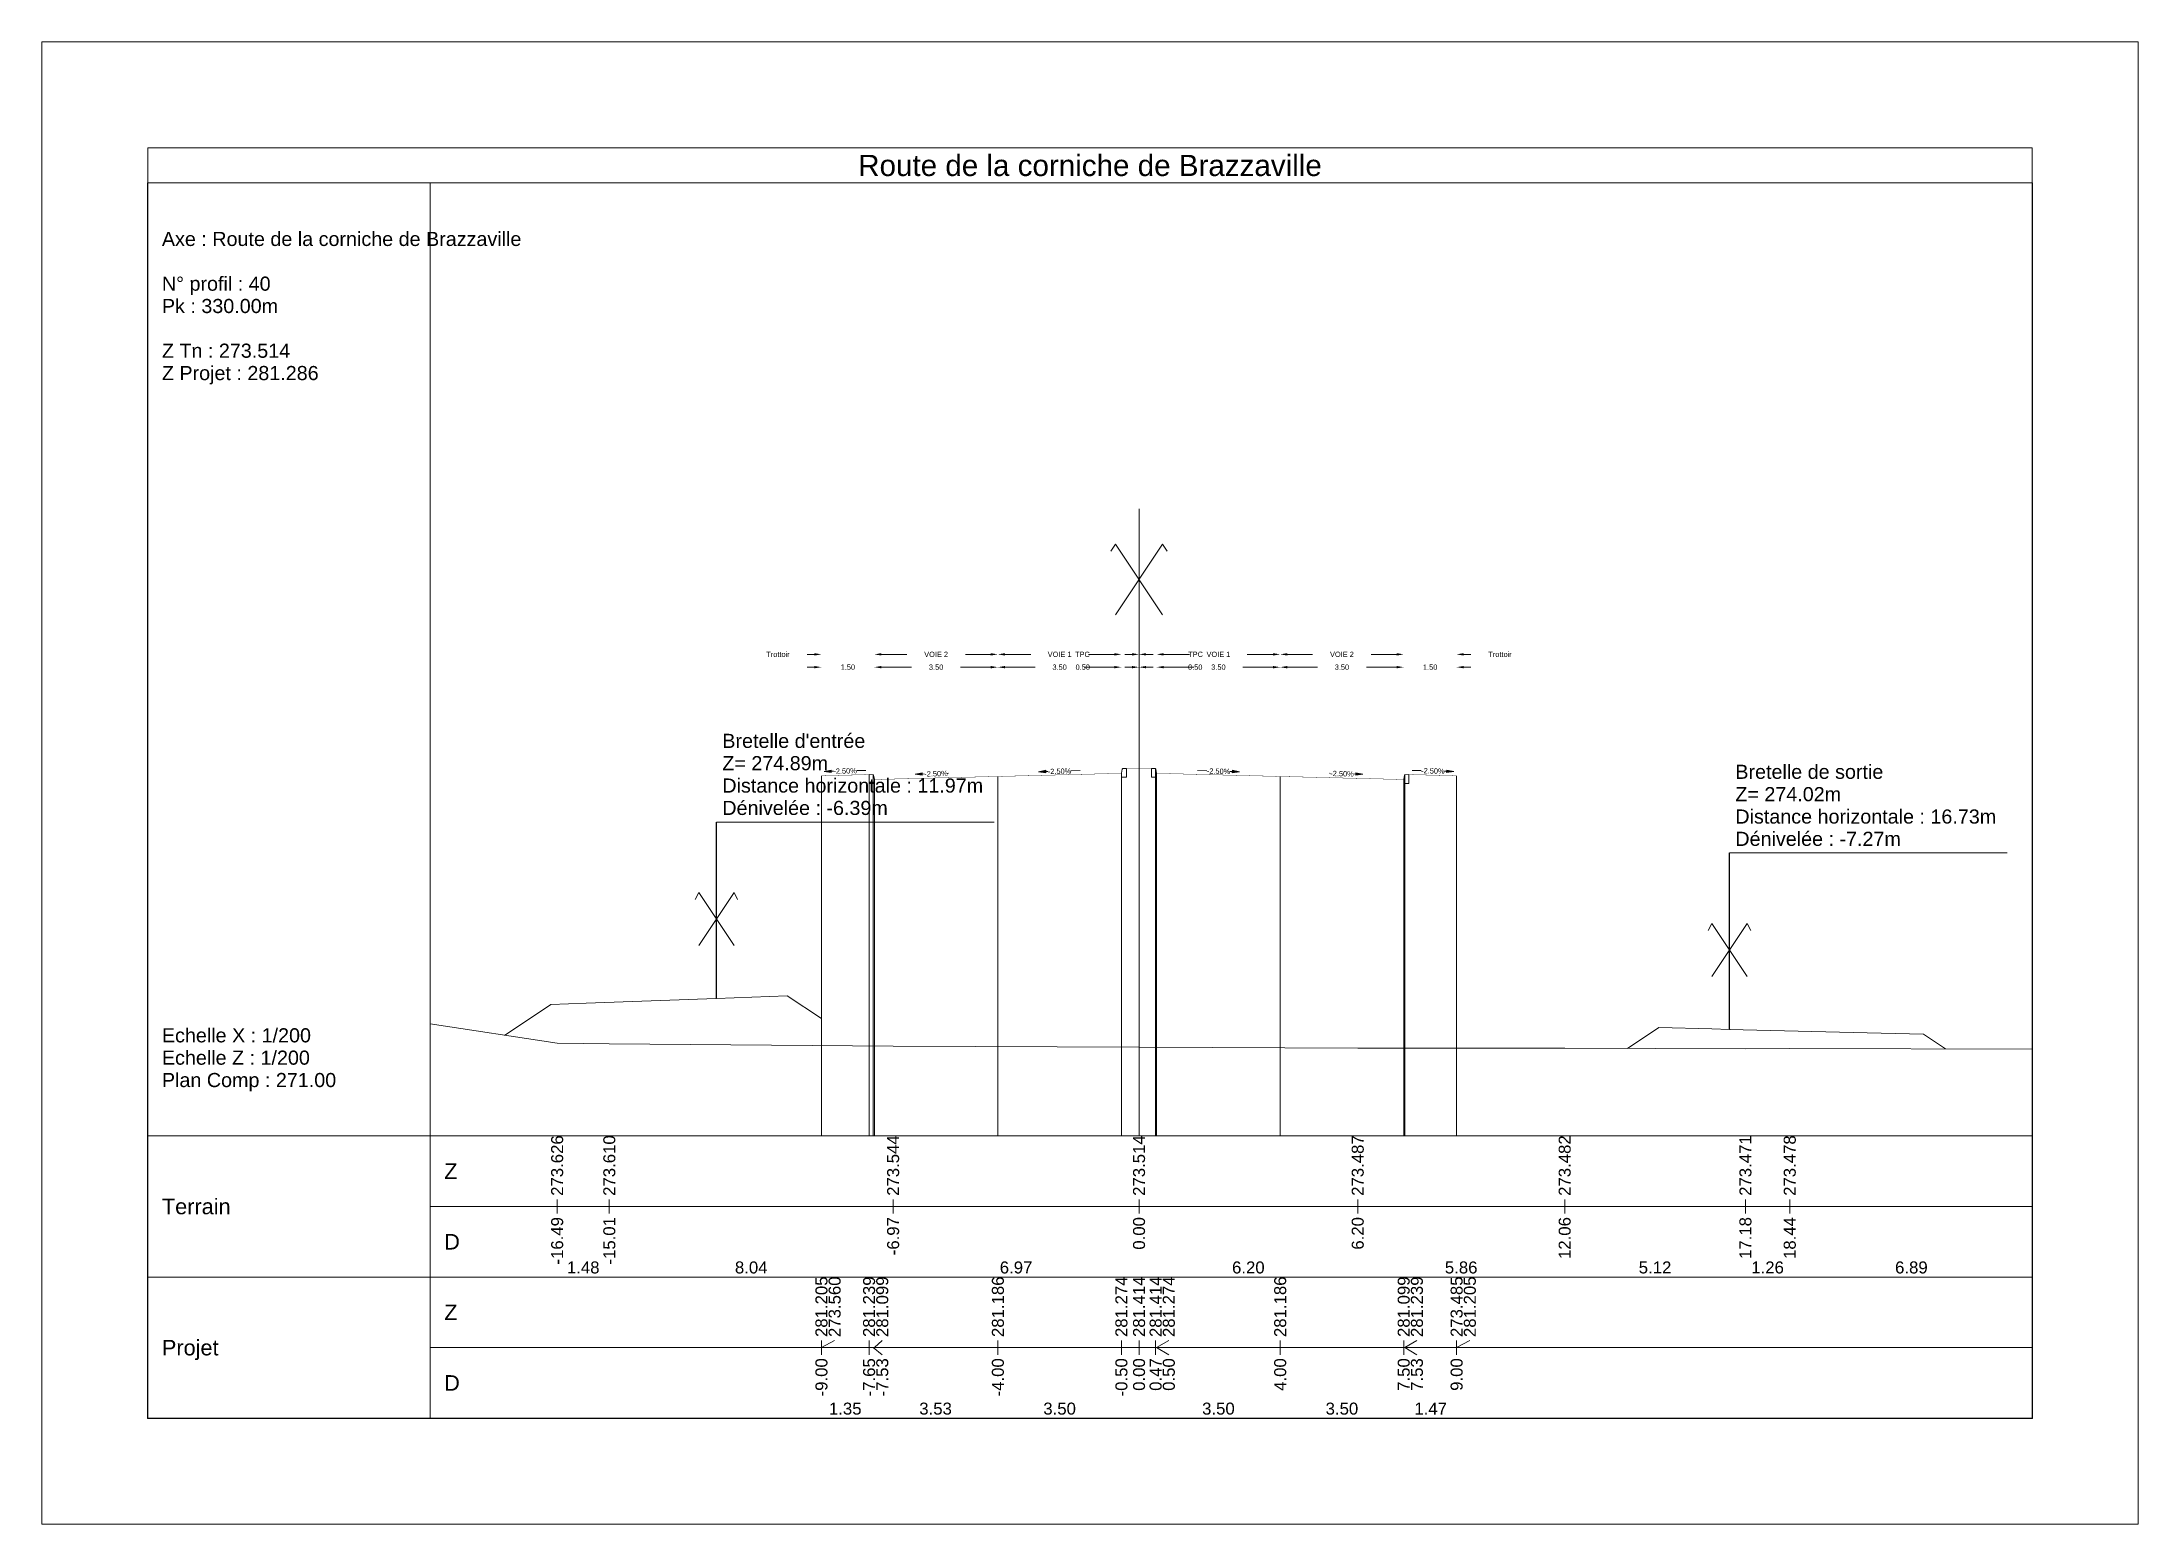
# Model space of a CAD drawing. Extents: x 0 to 74, y -372 to 1003.
# Drawn here: x 0 to 59.4, y 709.2 to 751.2 of the extents above; entities that cross this region are included whole.
import ezdxf
from ezdxf.enums import TextEntityAlignment as Align

# ---------------------------------------------------------------- set-up
doc = ezdxf.new("R2010")
doc.units = 0
doc.header["$LTSCALE"] = 2
doc.header["$PDSIZE"] = -0.004
doc.layers.get('0').update_dxf_attribs({"lineweight": 0})
for name, color, linetype, lineweight in [('Route - Profils type - Content session name', 7, 'Continuous', 0), ('Route - Profils type - PT SC CHAU TROTTOIR', 5, 'Continuous', 0), ('Route - Route de la corniche de Brazzaville - PT - Cadre_P40', 7, 'Continuous', 0), ('Route - Route de la corniche de Brazzaville - PT - Terrain_P40', 5, 'Continuous', 0)]:
    doc.layers.add(name, color=color, linetype=linetype, lineweight=lineweight)
doc.styles.add('CadreTitre', font='arial.ttf', dxfattribs={"height": 0.003})
doc.styles.add('Cotation', font='arial.ttf')
doc.styles.add('CoteHor', font='arial.ttf', dxfattribs={"height": 0.0022})
doc.styles.add('CoteHorA', font='arial.ttf', dxfattribs={"height": 0.0022})
doc.styles.add('CoteTitre', font='arial.ttf', dxfattribs={"height": 0.0017})
doc.styles.add('CoteTitreA', font='arial.ttf', dxfattribs={"height": 0.0017})
doc.styles.add('CoteVert', font='arial.ttf', dxfattribs={"height": 0.0017})
doc.styles.add('CoteVertA', font='arial.ttf', dxfattribs={"height": 0.0017})
doc.styles.add('Multi Axes', font='arial.ttf', dxfattribs={"height": 0.4})
doc.styles.add('ProfilCartouche', font='arial.ttf', dxfattribs={"height": 0.002})
doc.dimstyles.new('BRAZZAVILLE', dxfattribs={"dimtxt": 0.15, "dimasz": 0.2, "dimexe": 0.5, "dimexo": 0.5, "dimgap": 0.5, "dimtad": 0, "dimzin": 0, "dimdsep": 46, "dimtxsty": 'Cotation', "dimsah": 1, "dimcen": 0.1, "dimse1": 1, "dimse2": 1, "dimclrd": 1, "dimclre": 256, "dimclrt": 1, "dimaunit": 2, "dimazin": 0, "dimtfac": 1, "dimtdec": 4, "dimtofl": 0, "dimtmove": 0, "dimatfit": 1, "dimfxl": 1, "dimtolj": 1, "dimtzin": 0, "dimlwd": 0, "dimlwe": 0, "dimarcsym": 0})
doc.dimstyles.get("Standard").update_dxf_attribs({"dimtxt": 0.18, "dimasz": 0.18, "dimexe": 0.18, "dimexo": 0.0625, "dimgap": 0.09, "dimtad": 0, "dimtih": 1, "dimtoh": 1, "dimdec": 4, "dimzin": 0, "dimdsep": 46, "dimtxsty": 'Standard', "dimcen": 0.09, "dimadec": 0, "dimazin": 0, "dimtfac": 1, "dimtdec": 4, "dimtofl": 0, "dimtmove": 0, "dimatfit": 3, "dimfxl": 1, "dimtolj": 1, "dimtzin": 0, "dimarcsym": 0})

msp = doc.modelspace()

# ---------------------------------------------------------------- texts
at = {"color": 7, "style": 'CadreTitre'}
msp.add_text('Route de la corniche de Brazzaville', height=0.6, dxfattribs=at).set_placement((29.7, 747.97), align=Align.TOP_CENTER)
at = {"style": 'ProfilCartouche'}
for s, p in [('Axe : Route de la corniche de Brazzaville', (3.4, 745.587)), ('N° profil : 40', (3.4, 744.32)), ('Pk : 330.00m', (3.4, 743.687)), ('Z Tn : 273.514', (3.4, 742.42)), ('Z Projet : 281.286', (3.4, 741.787)), ('Echelle X : 1/200', (3.4, 723.02)), ('Echelle Z : 1/200', (3.4, 722.387)), ('Plan Comp : 271.00', (3.4, 721.753))]:
    msp.add_text(s, height=0.4, dxfattribs=at).set_placement(p, align=Align.MIDDLE_LEFT)
at = {"layer": 'Route - Route de la corniche de Brazzaville - PT - Cadre_P40', "color": 114, "style": 'CoteVert'}
for s, p in [('273.626', (14.6, 718.47)), ('273.610', (16.078, 718.47)), ('273.544', (24.121, 718.47)), ('273.514', (31.089, 718.47)), ('273.487', (37.286, 718.47)), ('273.482', (43.151, 718.47)), ('273.471', (48.273, 718.47)), ('273.478', (49.529, 718.47))]:
    msp.add_text(s, height=0.34, rotation=90, dxfattribs=at).set_placement(p, align=Align.MIDDLE_LEFT)
at = {"layer": 'Route - Route de la corniche de Brazzaville - PT - Cadre_P40', "color": 114, "style": 'CoteHor'}
for s, p in [('Z', (11.4, 719.17)), ('Terrain', (3.4, 718.17)), ('D', (11.4, 717.17))]:
    msp.add_text(s, height=0.44, dxfattribs=at).set_placement(p, align=Align.MIDDLE_LEFT)
at = {"layer": 'Route - Route de la corniche de Brazzaville - PT - Cadre_P40', "color": 114, "style": 'CoteVert'}
for s, p in [('-16.49', (14.6, 717.87)), ('-15.01', (16.078, 717.87)), ('-6.97', (24.121, 717.87)), ('0.00', (31.089, 717.87)), ('6.20', (37.286, 717.87)), ('12.06', (43.151, 717.87)), ('17.18', (48.273, 717.87)), ('18.44', (49.529, 717.87))]:
    msp.add_text(s, height=0.34, rotation=90, dxfattribs=at).set_placement(p, align=Align.MIDDLE_RIGHT)
at = {"layer": 'Route - Route de la corniche de Brazzaville - PT - Cadre_P40', "color": 114, "style": 'CoteTitre'}
for s, p in [('1.48', (15.339, 716.17)), ('8.04', (20.1, 716.17)), ('6.97', (27.605, 716.17)), ('6.20', (34.187, 716.17)), ('5.86', (40.218, 716.17)), ('5.12', (45.712, 716.17)), ('1.26', (48.901, 716.17)), ('6.89', (52.976, 716.17))]:
    msp.add_text(s, height=0.34, dxfattribs=at).set_placement(p, align=Align.BOTTOM_CENTER)
at = {"layer": 'Route - Route de la corniche de Brazzaville - PT - Cadre_P40', "color": 7, "style": 'CoteVertA'}
for s, p in [('281.205', (22.089, 714.47)), ('273.560', (22.463, 714.47)), ('281.239', (23.439, 714.47)), ('281.099', (23.813, 714.47)), ('281.186', (27.089, 714.47)), ('281.274', (30.589, 714.47)), ('281.414', (31.089, 714.47)), ('281.414', (31.559, 714.47)), ('281.274', (31.933, 714.47)), ('281.186', (35.089, 714.47)), ('281.099', (38.589, 714.47)), ('281.239', (38.963, 714.47)), ('273.485', (40.089, 714.47)), ('281.205', (40.463, 714.47))]:
    msp.add_text(s, height=0.34, rotation=90, dxfattribs=at).set_placement(p, align=Align.MIDDLE_LEFT)
at = {"layer": 'Route - Route de la corniche de Brazzaville - PT - Cadre_P40', "color": 7, "style": 'CoteHorA'}
for s, p in [('Z', (11.4, 715.17)), ('Projet', (3.4, 714.17)), ('D', (11.4, 713.17))]:
    msp.add_text(s, height=0.44, dxfattribs=at).set_placement(p, align=Align.MIDDLE_LEFT)
at = {"layer": 'Route - Route de la corniche de Brazzaville - PT - Cadre_P40', "color": 7, "style": 'CoteVertA'}
for s, p in [('-9.00', (22.089, 713.87)), ('-7.65', (23.439, 713.87)), ('-7.53', (23.813, 713.87)), ('-4.00', (27.089, 713.87)), ('-0.50', (30.589, 713.87)), ('0.00', (31.089, 713.87)), ('0.47', (31.559, 713.87)), ('0.50', (31.933, 713.87)), ('4.00', (35.089, 713.87)), ('7.50', (38.589, 713.87)), ('7.53', (38.963, 713.87)), ('9.00', (40.089, 713.87))]:
    msp.add_text(s, height=0.34, rotation=90, dxfattribs=at).set_placement(p, align=Align.MIDDLE_RIGHT)
at = {"layer": 'Route - Route de la corniche de Brazzaville - PT - Cadre_P40', "color": 7, "style": 'CoteTitreA'}
for s, p in [('1.35', (22.764, 712.17)), ('3.53', (25.324, 712.17)), ('3.50', (28.839, 712.17)), ('3.50', (33.339, 712.17)), ('3.50', (36.839, 712.17)), ('1.47', (39.354, 712.17))]:
    msp.add_text(s, height=0.34, dxfattribs=at).set_placement(p, align=Align.BOTTOM_CENTER)

# ---------------------------------------------------------------- blocks, each defined once
blk = doc.blocks.new('*D147')
at = {"layer": 'Defpoints', "color": 0, "transparency": 16777216}
for p in [(30.589, 733.456), (30.589, 733.452), (31.089, 730.456)]:
    blk.add_point(p, dxfattribs=at)
at = {"layer": 'Route - Profils type - PT SC CHAU TROTTOIR', "color": 1, "lineweight": 0, "transparency": 16777216}
for p, q in [((30.389, 733.452), (30.189, 733.452)), ((31.289, 733.452), (31.489, 733.452))]:
    blk.add_line(p, q, dxfattribs=at)
at = {"layer": 'Route - Profils type - PT SC CHAU TROTTOIR', "color": 1, "transparency": 16777216}
for points in [[(30.389, 733.485), (30.389, 733.419), (30.589, 733.452)], [(31.289, 733.485), (31.289, 733.419), (31.089, 733.452)]]:
    blk.add_solid(points, dxfattribs=at)
at = {"layer": 'Route - Profils type - PT SC CHAU TROTTOIR', "color": 1, "transparency": 16777216, "insert": (29.494, 733.452), "char_height": 0.15, "attachment_point": 5, "style": 'Cotation'}
blk.add_mtext('\\A1;0.50', dxfattribs=at)
blk = doc.blocks.new('*D148')
at = {"layer": 'Defpoints', "color": 0, "transparency": 16777216}
for p in [(27.089, 733.456), (27.089, 733.452), (30.589, 733.456)]:
    blk.add_point(p, dxfattribs=at)
at = {"layer": 'Route - Profils type - PT SC CHAU TROTTOIR', "color": 1, "lineweight": 0, "transparency": 16777216}
for p, q in [((27.289, 733.452), (28.144, 733.452)), ((30.389, 733.452), (29.533, 733.452))]:
    blk.add_line(p, q, dxfattribs=at)
at = {"layer": 'Route - Profils type - PT SC CHAU TROTTOIR', "color": 1, "transparency": 16777216}
for points in [[(27.289, 733.485), (27.289, 733.419), (27.089, 733.452)], [(30.389, 733.485), (30.389, 733.419), (30.589, 733.452)]]:
    blk.add_solid(points, dxfattribs=at)
at = {"layer": 'Route - Profils type - PT SC CHAU TROTTOIR', "color": 1, "transparency": 16777216, "insert": (28.839, 733.452), "char_height": 0.15, "attachment_point": 5, "style": 'Cotation'}
blk.add_mtext('\\A1;3.50', dxfattribs=at)
blk = doc.blocks.new('*D149')
at = {"layer": 'Defpoints', "color": 0, "transparency": 16777216}
for p in [(23.589, 733.456), (23.589, 733.452), (27.089, 733.456)]:
    blk.add_point(p, dxfattribs=at)
at = {"layer": 'Route - Profils type - PT SC CHAU TROTTOIR', "color": 1, "lineweight": 0, "transparency": 16777216}
for p, q in [((23.789, 733.452), (24.644, 733.452)), ((26.889, 733.452), (26.033, 733.452))]:
    blk.add_line(p, q, dxfattribs=at)
at = {"layer": 'Route - Profils type - PT SC CHAU TROTTOIR', "color": 1, "transparency": 16777216}
for points in [[(23.789, 733.485), (23.789, 733.419), (23.589, 733.452)], [(26.889, 733.485), (26.889, 733.419), (27.089, 733.452)]]:
    blk.add_solid(points, dxfattribs=at)
at = {"layer": 'Route - Profils type - PT SC CHAU TROTTOIR', "color": 1, "transparency": 16777216, "insert": (25.339, 733.452), "char_height": 0.15, "attachment_point": 5, "style": 'Cotation'}
blk.add_mtext('\\A1;3.50', dxfattribs=at)
blk = doc.blocks.new('*D150')
at = {"layer": 'Defpoints', "color": 0, "transparency": 16777216}
for p in [(22.089, 733.456), (22.089, 733.452), (23.589, 733.456)]:
    blk.add_point(p, dxfattribs=at)
at = {"layer": 'Route - Profils type - PT SC CHAU TROTTOIR', "color": 1, "lineweight": 0, "transparency": 16777216}
for p, q in [((21.889, 733.452), (21.689, 733.452)), ((23.789, 733.452), (23.989, 733.452))]:
    blk.add_line(p, q, dxfattribs=at)
at = {"layer": 'Route - Profils type - PT SC CHAU TROTTOIR', "color": 1, "transparency": 16777216}
for points in [[(21.889, 733.485), (21.889, 733.419), (22.089, 733.452)], [(23.789, 733.485), (23.789, 733.419), (23.589, 733.452)]]:
    blk.add_solid(points, dxfattribs=at)
at = {"layer": 'Route - Profils type - PT SC CHAU TROTTOIR', "color": 1, "transparency": 16777216, "insert": (22.839, 733.452), "char_height": 0.15, "attachment_point": 5, "style": 'Cotation'}
blk.add_mtext('\\A1;1.50', dxfattribs=at)
blk = doc.blocks.new('*D151')
at = {"layer": 'Defpoints', "color": 0, "transparency": 16777216}
for p in [(30.589, 733.815), (30.589, 733.256), (31.089, 730.456)]:
    blk.add_point(p, dxfattribs=at)
at = {"layer": 'Route - Profils type - PT SC CHAU TROTTOIR', "color": 1, "lineweight": 0, "transparency": 16777216}
for p, q in [((30.389, 733.815), (30.189, 733.815)), ((31.289, 733.815), (31.489, 733.815))]:
    blk.add_line(p, q, dxfattribs=at)
at = {"layer": 'Route - Profils type - PT SC CHAU TROTTOIR', "color": 1, "transparency": 16777216}
for points in [[(30.389, 733.849), (30.389, 733.782), (30.589, 733.815)], [(31.289, 733.849), (31.289, 733.782), (31.089, 733.815)]]:
    blk.add_solid(points, dxfattribs=at)
at = {"layer": 'Route - Profils type - PT SC CHAU TROTTOIR', "color": 1, "transparency": 16777216, "insert": (29.486, 733.815), "char_height": 0.15, "attachment_point": 5, "style": 'Cotation'}
blk.add_mtext('\\A1;TPC', dxfattribs=at)
blk = doc.blocks.new('*D152')
at = {"layer": 'Defpoints', "color": 0, "transparency": 16777216}
for p in [(27.089, 733.815), (27.089, 733.456), (30.589, 733.256)]:
    blk.add_point(p, dxfattribs=at)
at = {"layer": 'Route - Profils type - PT SC CHAU TROTTOIR', "color": 1, "lineweight": 0, "transparency": 16777216}
for p, q in [((27.289, 733.815), (28.02, 733.815)), ((30.389, 733.815), (29.657, 733.815))]:
    blk.add_line(p, q, dxfattribs=at)
at = {"layer": 'Route - Profils type - PT SC CHAU TROTTOIR', "color": 1, "transparency": 16777216}
for points in [[(27.289, 733.849), (27.289, 733.782), (27.089, 733.815)], [(30.389, 733.849), (30.389, 733.782), (30.589, 733.815)]]:
    blk.add_solid(points, dxfattribs=at)
at = {"layer": 'Route - Profils type - PT SC CHAU TROTTOIR', "color": 1, "transparency": 16777216, "insert": (28.839, 733.815), "char_height": 0.15, "attachment_point": 5, "style": 'Cotation'}
blk.add_mtext('\\A1;VOIE 1', dxfattribs=at)
blk = doc.blocks.new('*D153')
at = {"layer": 'Defpoints', "color": 0, "transparency": 16777216}
for p in [(23.589, 733.815), (23.589, 733.456), (27.089, 733.456)]:
    blk.add_point(p, dxfattribs=at)
at = {"layer": 'Route - Profils type - PT SC CHAU TROTTOIR', "color": 1, "lineweight": 0, "transparency": 16777216}
for p, q in [((23.789, 733.815), (24.507, 733.815)), ((26.889, 733.815), (26.17, 733.815))]:
    blk.add_line(p, q, dxfattribs=at)
at = {"layer": 'Route - Profils type - PT SC CHAU TROTTOIR', "color": 1, "transparency": 16777216}
for points in [[(23.789, 733.849), (23.789, 733.782), (23.589, 733.815)], [(26.889, 733.849), (26.889, 733.782), (27.089, 733.815)]]:
    blk.add_solid(points, dxfattribs=at)
at = {"layer": 'Route - Profils type - PT SC CHAU TROTTOIR', "color": 1, "transparency": 16777216, "insert": (25.339, 733.815), "char_height": 0.15, "attachment_point": 5, "style": 'Cotation'}
blk.add_mtext('\\A1;VOIE 2', dxfattribs=at)
blk = doc.blocks.new('*D154')
at = {"layer": 'Defpoints', "color": 0, "transparency": 16777216}
for p in [(22.089, 733.815), (22.089, 733.456), (23.589, 733.456)]:
    blk.add_point(p, dxfattribs=at)
at = {"layer": 'Route - Profils type - PT SC CHAU TROTTOIR', "color": 1, "lineweight": 0, "transparency": 16777216}
for p, q in [((21.889, 733.815), (21.689, 733.815)), ((23.789, 733.815), (23.989, 733.815))]:
    blk.add_line(p, q, dxfattribs=at)
at = {"layer": 'Route - Profils type - PT SC CHAU TROTTOIR', "color": 1, "transparency": 16777216}
for points in [[(21.889, 733.849), (21.889, 733.782), (22.089, 733.815)], [(23.789, 733.849), (23.789, 733.782), (23.589, 733.815)]]:
    blk.add_solid(points, dxfattribs=at)
at = {"layer": 'Route - Profils type - PT SC CHAU TROTTOIR', "color": 1, "transparency": 16777216, "insert": (20.858, 733.815), "char_height": 0.15, "attachment_point": 5, "style": 'Cotation'}
blk.add_mtext('\\A1;Trottoir', dxfattribs=at)
blk = doc.blocks.new('MENSURA_COTEPENTE_49')
at = {"layer": 'Route - Profils type - PT SC CHAU TROTTOIR', "linetype": 'Continuous', "lineweight": 0}
blk.add_hatch(color=1, dxfattribs=at).paths.add_polyline_path([(0.14223, -1.15355), (0.14122, -1.1534), (0.14222, -1.1532)])
at = {"layer": 'Route - Profils type - PT SC CHAU TROTTOIR', "color": 1, "linetype": 'Continuous', "lineweight": 0}
for p, q in [((0.14222, -1.15337), (0.14252, -1.15337)), ((0.14584, -1.15328), (0.14713, -1.15325))]:
    blk.add_line(p, q, dxfattribs=at)
at = {"layer": 'Route - Profils type - PT SC CHAU TROTTOIR', "color": 1, "linetype": 'Continuous', "lineweight": 0, "flags": 128}
blk.add_lwpolyline([(0.14223, -1.15355), (0.14122, -1.1534), (0.14222, -1.1532), (0.14223, -1.15355)], close=True, dxfattribs=at)
at = {"layer": 'Route - Profils type - PT SC CHAU TROTTOIR', "color": 1, "style": 'Cotation'}
blk.add_text('-2.50%', height=0.00075, rotation=-358.5679, dxfattribs=at).set_placement((0.14418, -1.15333), align=Align.MIDDLE_CENTER)
blk = doc.blocks.new('MENSURA_COTEPENTE_50')
at = {"layer": 'Route - Profils type - PT SC CHAU TROTTOIR', "linetype": 'Continuous', "lineweight": 0}
blk.add_hatch(color=1, dxfattribs=at).paths.add_polyline_path([(0.12473, -1.1539), (0.12372, -1.15375), (0.12472, -1.15355)])
at = {"layer": 'Route - Profils type - PT SC CHAU TROTTOIR', "color": 1, "linetype": 'Continuous', "lineweight": 0}
for p, q in [((0.12472, -1.15373), (0.12502, -1.15372)), ((0.12833, -1.15364), (0.12847, -1.15363))]:
    blk.add_line(p, q, dxfattribs=at)
at = {"layer": 'Route - Profils type - PT SC CHAU TROTTOIR', "color": 1, "linetype": 'Continuous', "lineweight": 0, "flags": 128}
blk.add_lwpolyline([(0.12473, -1.1539), (0.12372, -1.15375), (0.12472, -1.15355), (0.12473, -1.1539)], close=True, dxfattribs=at)
at = {"layer": 'Route - Profils type - PT SC CHAU TROTTOIR', "color": 1, "style": 'Cotation'}
blk.add_text('-2.50%', height=0.00075, rotation=-358.5679, dxfattribs=at).set_placement((0.12668, -1.15368), align=Align.MIDDLE_CENTER)
blk = doc.blocks.new('MENSURA_COTEPENTE_51')
at = {"layer": 'Route - Profils type - PT SC CHAU TROTTOIR', "linetype": 'Continuous', "lineweight": 0}
blk.add_hatch(color=1, dxfattribs=at).paths.add_polyline_path([(0.11185, -1.15352), (0.11085, -1.15337), (0.11184, -1.15317)])
at = {"layer": 'Route - Profils type - PT SC CHAU TROTTOIR', "color": 1, "linetype": 'Continuous', "lineweight": 0}
for p, q in [((0.11185, -1.15334), (0.11215, -1.15334)), ((0.11546, -1.15325), (0.11676, -1.15322))]:
    blk.add_line(p, q, dxfattribs=at)
at = {"layer": 'Route - Profils type - PT SC CHAU TROTTOIR', "color": 1, "linetype": 'Continuous', "lineweight": 0, "flags": 128}
blk.add_lwpolyline([(0.11185, -1.15352), (0.11085, -1.15337), (0.11184, -1.15317), (0.11185, -1.15352)], close=True, dxfattribs=at)
at = {"layer": 'Route - Profils type - PT SC CHAU TROTTOIR', "color": 1, "style": 'Cotation'}
blk.add_text('-2.50%', height=0.00075, rotation=-358.5679, dxfattribs=at).set_placement((0.1138, -1.15329), align=Align.MIDDLE_CENTER)
blk = doc.blocks.new('T2__mirroredMSX', base_point=(-6.713, 11.473))
at = {"linetype": 'Continuous', "flags": 128}
blk.add_lwpolyline([(-6.837, 11.703), (-6.863, 11.583), (-6.863, 11.473), (-6.713, 11.473), (-6.713, 11.723), (-6.818, 11.719, 0.339869)], format="xyb", close=True, dxfattribs=at)
blk = doc.blocks.new('T2', base_point=(-6.713, 11.473))
at = {"linetype": 'Continuous', "flags": 128}
blk.add_lwpolyline([(-6.837, 11.703), (-6.863, 11.583), (-6.863, 11.473), (-6.713, 11.473), (-6.713, 11.723), (-6.818, 11.719, 0.339869)], format="xyb", close=True, dxfattribs=at)
blk = doc.blocks.new('*D158')
at = {"layer": 'Defpoints', "color": 0, "transparency": 16777216}
for p in [(31.589, 733.456), (31.589, 733.452), (31.089, 730.456)]:
    blk.add_point(p, dxfattribs=at)
at = {"layer": 'Route - Profils type - PT SC CHAU TROTTOIR', "color": 1, "lineweight": 0, "transparency": 16777216}
for p, q in [((30.889, 733.452), (30.689, 733.452)), ((31.789, 733.452), (31.989, 733.452))]:
    blk.add_line(p, q, dxfattribs=at)
at = {"layer": 'Route - Profils type - PT SC CHAU TROTTOIR', "color": 1, "transparency": 16777216}
for points in [[(30.889, 733.485), (30.889, 733.419), (31.089, 733.452)], [(31.789, 733.485), (31.789, 733.419), (31.589, 733.452)]]:
    blk.add_solid(points, dxfattribs=at)
at = {"layer": 'Route - Profils type - PT SC CHAU TROTTOIR', "color": 1, "transparency": 16777216, "insert": (32.683, 733.452), "char_height": 0.15, "attachment_point": 5, "style": 'Cotation'}
blk.add_mtext('\\A1;0.50', dxfattribs=at)
blk = doc.blocks.new('*D159')
at = {"layer": 'Defpoints', "color": 0, "transparency": 16777216}
for p in [(31.589, 733.456), (35.089, 733.456), (35.089, 733.452)]:
    blk.add_point(p, dxfattribs=at)
at = {"layer": 'Route - Profils type - PT SC CHAU TROTTOIR', "color": 1, "lineweight": 0, "transparency": 16777216}
for p, q in [((31.789, 733.452), (32.644, 733.452)), ((34.889, 733.452), (34.033, 733.452))]:
    blk.add_line(p, q, dxfattribs=at)
at = {"layer": 'Route - Profils type - PT SC CHAU TROTTOIR', "color": 1, "transparency": 16777216}
for points in [[(31.789, 733.485), (31.789, 733.419), (31.589, 733.452)], [(34.889, 733.485), (34.889, 733.419), (35.089, 733.452)]]:
    blk.add_solid(points, dxfattribs=at)
at = {"layer": 'Route - Profils type - PT SC CHAU TROTTOIR', "color": 1, "transparency": 16777216, "insert": (33.339, 733.452), "char_height": 0.15, "attachment_point": 5, "style": 'Cotation'}
blk.add_mtext('\\A1;3.50', dxfattribs=at)
blk = doc.blocks.new('*D160')
at = {"layer": 'Defpoints', "color": 0, "transparency": 16777216}
for p in [(35.089, 733.456), (38.589, 733.456), (38.589, 733.452)]:
    blk.add_point(p, dxfattribs=at)
at = {"layer": 'Route - Profils type - PT SC CHAU TROTTOIR', "color": 1, "lineweight": 0, "transparency": 16777216}
for p, q in [((35.289, 733.452), (36.144, 733.452)), ((38.389, 733.452), (37.533, 733.452))]:
    blk.add_line(p, q, dxfattribs=at)
at = {"layer": 'Route - Profils type - PT SC CHAU TROTTOIR', "color": 1, "transparency": 16777216}
for points in [[(35.289, 733.485), (35.289, 733.419), (35.089, 733.452)], [(38.389, 733.485), (38.389, 733.419), (38.589, 733.452)]]:
    blk.add_solid(points, dxfattribs=at)
at = {"layer": 'Route - Profils type - PT SC CHAU TROTTOIR', "color": 1, "transparency": 16777216, "insert": (36.839, 733.452), "char_height": 0.15, "attachment_point": 5, "style": 'Cotation'}
blk.add_mtext('\\A1;3.50', dxfattribs=at)
blk = doc.blocks.new('*D161')
at = {"layer": 'Defpoints', "color": 0, "transparency": 16777216}
for p in [(38.589, 733.456), (40.089, 733.456), (40.089, 733.452)]:
    blk.add_point(p, dxfattribs=at)
at = {"layer": 'Route - Profils type - PT SC CHAU TROTTOIR', "color": 1, "lineweight": 0, "transparency": 16777216}
for p, q in [((38.389, 733.452), (38.189, 733.452)), ((40.289, 733.452), (40.489, 733.452))]:
    blk.add_line(p, q, dxfattribs=at)
at = {"layer": 'Route - Profils type - PT SC CHAU TROTTOIR', "color": 1, "transparency": 16777216}
for points in [[(38.389, 733.485), (38.389, 733.419), (38.589, 733.452)], [(40.289, 733.485), (40.289, 733.419), (40.089, 733.452)]]:
    blk.add_solid(points, dxfattribs=at)
at = {"layer": 'Route - Profils type - PT SC CHAU TROTTOIR', "color": 1, "transparency": 16777216, "insert": (39.339, 733.452), "char_height": 0.15, "attachment_point": 5, "style": 'Cotation'}
blk.add_mtext('\\A1;1.50', dxfattribs=at)
blk = doc.blocks.new('*D162')
at = {"layer": 'Defpoints', "color": 0, "transparency": 16777216}
for p in [(31.589, 733.815), (31.589, 733.256), (31.089, 730.456)]:
    blk.add_point(p, dxfattribs=at)
at = {"layer": 'Route - Profils type - PT SC CHAU TROTTOIR', "color": 1, "lineweight": 0, "transparency": 16777216}
for p, q in [((30.889, 733.815), (30.689, 733.815)), ((31.789, 733.815), (31.989, 733.815))]:
    blk.add_line(p, q, dxfattribs=at)
at = {"layer": 'Route - Profils type - PT SC CHAU TROTTOIR', "color": 1, "transparency": 16777216}
for points in [[(30.889, 733.849), (30.889, 733.782), (31.089, 733.815)], [(31.789, 733.849), (31.789, 733.782), (31.589, 733.815)]]:
    blk.add_solid(points, dxfattribs=at)
at = {"layer": 'Route - Profils type - PT SC CHAU TROTTOIR', "color": 1, "transparency": 16777216, "insert": (32.691, 733.815), "char_height": 0.15, "attachment_point": 5, "style": 'Cotation'}
blk.add_mtext('\\A1;TPC', dxfattribs=at)
blk = doc.blocks.new('*D163')
at = {"layer": 'Defpoints', "color": 0, "transparency": 16777216}
for p in [(35.089, 733.815), (31.589, 733.256), (35.089, 733.456)]:
    blk.add_point(p, dxfattribs=at)
at = {"layer": 'Route - Profils type - PT SC CHAU TROTTOIR', "color": 1, "lineweight": 0, "transparency": 16777216}
for p, q in [((31.789, 733.815), (32.52, 733.815)), ((34.889, 733.815), (34.157, 733.815))]:
    blk.add_line(p, q, dxfattribs=at)
at = {"layer": 'Route - Profils type - PT SC CHAU TROTTOIR', "color": 1, "transparency": 16777216}
for points in [[(31.789, 733.849), (31.789, 733.782), (31.589, 733.815)], [(34.889, 733.849), (34.889, 733.782), (35.089, 733.815)]]:
    blk.add_solid(points, dxfattribs=at)
at = {"layer": 'Route - Profils type - PT SC CHAU TROTTOIR', "color": 1, "transparency": 16777216, "insert": (33.339, 733.815), "char_height": 0.15, "attachment_point": 5, "style": 'Cotation'}
blk.add_mtext('\\A1;VOIE 1', dxfattribs=at)
blk = doc.blocks.new('*D164')
at = {"layer": 'Defpoints', "color": 0, "transparency": 16777216}
for p in [(38.589, 733.815), (35.089, 733.456), (38.589, 733.456)]:
    blk.add_point(p, dxfattribs=at)
at = {"layer": 'Route - Profils type - PT SC CHAU TROTTOIR', "color": 1, "lineweight": 0, "transparency": 16777216}
for p, q in [((35.289, 733.815), (36.007, 733.815)), ((38.389, 733.815), (37.67, 733.815))]:
    blk.add_line(p, q, dxfattribs=at)
at = {"layer": 'Route - Profils type - PT SC CHAU TROTTOIR', "color": 1, "transparency": 16777216}
for points in [[(35.289, 733.849), (35.289, 733.782), (35.089, 733.815)], [(38.389, 733.849), (38.389, 733.782), (38.589, 733.815)]]:
    blk.add_solid(points, dxfattribs=at)
at = {"layer": 'Route - Profils type - PT SC CHAU TROTTOIR', "color": 1, "transparency": 16777216, "insert": (36.839, 733.815), "char_height": 0.15, "attachment_point": 5, "style": 'Cotation'}
blk.add_mtext('\\A1;VOIE 2', dxfattribs=at)
blk = doc.blocks.new('*D165')
at = {"layer": 'Defpoints', "color": 0, "transparency": 16777216}
for p in [(40.089, 733.815), (38.589, 733.456), (40.089, 733.456)]:
    blk.add_point(p, dxfattribs=at)
at = {"layer": 'Route - Profils type - PT SC CHAU TROTTOIR', "color": 1, "lineweight": 0, "transparency": 16777216}
for p, q in [((38.389, 733.815), (38.189, 733.815)), ((40.289, 733.815), (40.489, 733.815))]:
    blk.add_line(p, q, dxfattribs=at)
at = {"layer": 'Route - Profils type - PT SC CHAU TROTTOIR', "color": 1, "transparency": 16777216}
for points in [[(38.389, 733.849), (38.389, 733.782), (38.589, 733.815)], [(40.289, 733.849), (40.289, 733.782), (40.089, 733.815)]]:
    blk.add_solid(points, dxfattribs=at)
at = {"layer": 'Route - Profils type - PT SC CHAU TROTTOIR', "color": 1, "transparency": 16777216, "insert": (41.319, 733.815), "char_height": 0.15, "attachment_point": 5, "style": 'Cotation'}
blk.add_mtext('\\A1;Trottoir', dxfattribs=at)
blk = doc.blocks.new('MENSURA_COTEPENTE_52')
at = {"layer": 'Route - Profils type - PT SC CHAU TROTTOIR', "linetype": 'Continuous', "lineweight": 0}
blk.add_hatch(color=1, dxfattribs=at).paths.add_polyline_path([(0.16866, -1.15355), (0.16966, -1.1534), (0.16867, -1.1532)])
at = {"layer": 'Route - Profils type - PT SC CHAU TROTTOIR', "color": 1, "linetype": 'Continuous', "lineweight": 0}
for p, q in [((0.16505, -1.15328), (0.16375, -1.15325)), ((0.16866, -1.15337), (0.16836, -1.15337))]:
    blk.add_line(p, q, dxfattribs=at)
at = {"layer": 'Route - Profils type - PT SC CHAU TROTTOIR', "color": 1, "linetype": 'Continuous', "lineweight": 0, "flags": 128}
blk.add_lwpolyline([(0.16866, -1.15355), (0.16966, -1.1534), (0.16867, -1.1532), (0.16866, -1.15355)], close=True, dxfattribs=at)
at = {"layer": 'Route - Profils type - PT SC CHAU TROTTOIR', "color": 1, "style": 'Cotation'}
blk.add_text('-2.50%', height=0.00075, rotation=358.5679, dxfattribs=at).set_placement((0.16671, -1.15333), align=Align.MIDDLE_CENTER)
blk = doc.blocks.new('MENSURA_COTEPENTE_53')
at = {"layer": 'Route - Profils type - PT SC CHAU TROTTOIR', "linetype": 'Continuous', "lineweight": 0}
blk.add_hatch(color=1, dxfattribs=at).paths.add_polyline_path([(0.18616, -1.1539), (0.18716, -1.15375), (0.18617, -1.15355)])
at = {"layer": 'Route - Profils type - PT SC CHAU TROTTOIR', "color": 1, "linetype": 'Continuous', "lineweight": 0}
for p, q in [((0.18255, -1.15364), (0.18242, -1.15363)), ((0.18616, -1.15373), (0.18586, -1.15372))]:
    blk.add_line(p, q, dxfattribs=at)
at = {"layer": 'Route - Profils type - PT SC CHAU TROTTOIR', "color": 1, "linetype": 'Continuous', "lineweight": 0, "flags": 128}
blk.add_lwpolyline([(0.18616, -1.1539), (0.18716, -1.15375), (0.18617, -1.15355), (0.18616, -1.1539)], close=True, dxfattribs=at)
at = {"layer": 'Route - Profils type - PT SC CHAU TROTTOIR', "color": 1, "style": 'Cotation'}
blk.add_text('-2.50%', height=0.00075, rotation=358.5679, dxfattribs=at).set_placement((0.18421, -1.15368), align=Align.MIDDLE_CENTER)
blk = doc.blocks.new('MENSURA_COTEPENTE_54')
at = {"layer": 'Route - Profils type - PT SC CHAU TROTTOIR', "linetype": 'Continuous', "lineweight": 0}
blk.add_hatch(color=1, dxfattribs=at).paths.add_polyline_path([(0.19903, -1.15352), (0.20004, -1.15337), (0.19904, -1.15317)])
at = {"layer": 'Route - Profils type - PT SC CHAU TROTTOIR', "color": 1, "linetype": 'Continuous', "lineweight": 0}
for p, q in [((0.19543, -1.15325), (0.19413, -1.15322)), ((0.19904, -1.15334), (0.19874, -1.15334))]:
    blk.add_line(p, q, dxfattribs=at)
at = {"layer": 'Route - Profils type - PT SC CHAU TROTTOIR', "color": 1, "linetype": 'Continuous', "lineweight": 0, "flags": 128}
blk.add_lwpolyline([(0.19903, -1.15352), (0.20004, -1.15337), (0.19904, -1.15317), (0.19903, -1.15352)], close=True, dxfattribs=at)
at = {"layer": 'Route - Profils type - PT SC CHAU TROTTOIR', "color": 1, "style": 'Cotation'}
blk.add_text('-2.50%', height=0.00075, rotation=358.5679, dxfattribs=at).set_placement((0.19708, -1.15329), align=Align.MIDDLE_CENTER)
blk = doc.blocks.new('MENSURA_LEADER55', base_point=(0.23911, -1.16491))
at = {"layer": 'Route - Profils type - Content session name'}
blk.add_line((0.23911, -1.16491), (0.27845, -1.16491), dxfattribs=at)
at = {"layer": 'Route - Profils type - Content session name', "style": 'Multi Axes'}
for s, p in [('Bretelle de sortie', (0.23994, -1.15241)), ('Z= 274.02m', (0.23994, -1.15558)), ('Distance horizontale : 16.73m', (0.23994, -1.15875)), ('Dénivelée : -7.27m', (0.23994, -1.16191))]:
    blk.add_text(s, height=0.002, dxfattribs=at).set_placement(p, align=Align.TOP_LEFT)
blk = doc.blocks.new('MENSURA_LEADER56', base_point=(0.09558, -1.16053))
at = {"layer": 'Route - Profils type - Content session name'}
blk.add_line((0.09558, -1.16053), (0.13492, -1.16053), dxfattribs=at)
at = {"layer": 'Route - Profils type - Content session name', "style": 'Multi Axes'}
for s, p in [("Bretelle d'entrée", (0.09641, -1.14803)), ('Z= 274.89m', (0.09641, -1.15119)), ('Distance horizontale : 11.97m', (0.09641, -1.15436)), ('Dénivelée : -6.39m', (0.09641, -1.15753))]:
    blk.add_text(s, height=0.002, dxfattribs=at).set_placement(p, align=Align.TOP_LEFT)

# ---------------------------------------------------------------- dimensions: what is measured, and where the dimension line sits
at = {"layer": 'Route - Profils type - PT SC CHAU TROTTOIR'}
for base, p1, p2, text, picture, middle in [((22.089, 733.815), (23.589, 733.456), (22.089, 733.456), 'Trottoir', '*D154', (20.858, 733.815)), ((23.589, 733.815), (27.089, 733.456), (23.589, 733.456), 'VOIE 2', '*D153', (25.339, 733.815)), ((27.089, 733.815), (30.589, 733.256), (27.089, 733.456), 'VOIE 1', '*D152', (28.839, 733.815)), ((30.589, 733.815), (31.089, 730.456), (30.589, 733.256), 'TPC', '*D151', (29.486, 733.815)), ((31.589, 733.815), (31.089, 730.456), (31.589, 733.256), 'TPC', '*D162', (32.691, 733.815)), ((35.089, 733.815), (31.589, 733.256), (35.089, 733.456), 'VOIE 1', '*D163', (33.339, 733.815)), ((38.589, 733.815), (35.089, 733.456), (38.589, 733.456), 'VOIE 2', '*D164', (36.839, 733.815)), ((40.089, 733.815), (38.589, 733.456), (40.089, 733.456), 'Trottoir', '*D165', (41.319, 733.815)), ((22.089, 733.452), (23.589, 733.456), (22.089, 733.456), '1.50', '*D150', (22.839, 733.452)), ((23.589, 733.452), (27.089, 733.456), (23.589, 733.456), '3.50', '*D149', (25.339, 733.452)), ((27.089, 733.452), (30.589, 733.456), (27.089, 733.456), '3.50', '*D148', (28.839, 733.452)), ((30.589, 733.452), (31.089, 730.456), (30.589, 733.456), '0.50', '*D147', (29.494, 733.452)), ((31.589, 733.452), (31.089, 730.456), (31.589, 733.456), '0.50', '*D158', (32.683, 733.452)), ((35.089, 733.452), (31.589, 733.456), (35.089, 733.456), '3.50', '*D159', (33.339, 733.452)), ((38.589, 733.452), (35.089, 733.456), (38.589, 733.456), '3.50', '*D160', (36.839, 733.452)), ((40.089, 733.452), (38.589, 733.456), (40.089, 733.456), '1.50', '*D161', (39.339, 733.452))]:
    dim = msp.add_linear_dim(base=base, p1=p1, p2=p2, text=text, dimstyle='BRAZZAVILLE', override={"dimscale": 1, "dimclrt": 1}, dxfattribs=at)
    dim.commit()
    dim.dimension.update_dxf_attribs({"geometry": picture, "text_midpoint": middle})

# ---------------------------------------------------------------- linework, layer by layer
at = {"flags": 128}
for points in [[(0, 709.17), (0, 751.17), (59.4, 751.17), (59.4, 709.17)], [(3, 712.17), (3, 748.17), (56.4, 748.17), (56.4, 712.17)]]:
    msp.add_lwpolyline(points, close=True, dxfattribs=at)
at = {"layer": 'Route - Profils type - Content session name'}
for p, q in [((18.515, 726.864), (18.615, 727.064)), ((18.615, 727.064), (19.615, 725.564)), ((19.615, 727.064), (18.615, 725.564)), ((19.115, 724.064), (19.115, 727.564)), ((19.715, 726.864), (19.615, 727.064)), ((47.822, 723.188), (47.822, 726.688)), ((47.222, 725.988), (47.322, 726.188)), ((47.322, 726.188), (48.322, 724.688)), ((48.322, 726.188), (47.322, 724.688)), ((48.422, 725.988), (48.322, 726.188))]:
    msp.add_line(p, q, dxfattribs=at)
at = {"layer": 'Route - Profils type - Content session name', "color": 251, "linetype": 'Continuous', "flags": 128}
for points in [[(13.107, 723.013), (14.417, 723.89), (15.421, 723.928), (19.111, 724.065), (19.115, 724.064), (19.612, 724.083), (21.115, 724.138), (22.089, 723.494)], [(44.936, 722.647), (45.822, 723.238), (47.322, 723.2), (47.822, 723.188), (47.822, 723.188), (51.322, 723.099), (53.323, 723.049), (53.943, 722.636)]]:
    msp.add_lwpolyline(points, dxfattribs=at)
at = {"layer": 'Route - Profils type - Content session name'}
for p in [(19.115, 724.064), (47.822, 723.188)]:
    msp.add_point(p, dxfattribs=at)
at = {"layer": 'Route - Profils type - PT SC CHAU TROTTOIR', "color": 1, "linetype": 'Continuous', "flags": 128}
for points in [[(31.089, 730.584, 0.01, 0.01, 0), (30.739, 730.584, 0.01, 0.01, 0), (30.619, 730.584, 0.01, 0.01, 0), (30.589, 730.444, 0.01, 0.01, 0), (27.089, 730.356, 0.01, 0.01, 0), (23.589, 730.269, 0.01, 0.01, 0), (23.559, 730.409, 0.01, 0.01, 0), (23.439, 730.409, 0.01, 0.01, 0), (22.089, 730.375, 0.01, 0.01, 0), (22.089, 722.73, 0.01, 0.01, 0)], [(31.089, 730.584, 0.01, 0.01, 0), (31.439, 730.584, 0.01, 0.01, 0), (31.559, 730.584, 0.01, 0.01, 0), (31.589, 730.444, 0.01, 0.01, 0), (35.089, 730.356, 0.01, 0.01, 0), (38.589, 730.269, 0.01, 0.01, 0), (38.619, 730.409, 0.01, 0.01, 0), (38.739, 730.409, 0.01, 0.01, 0), (40.089, 730.375, 0.01, 0.01, 0), (40.089, 722.655, 0.01, 0.01, 0)]]:
    msp.add_lwpolyline(points, format="xyseb", dxfattribs=at)
at = {"layer": 'Route - Route de la corniche de Brazzaville - PT - Cadre_P40', "color": 7, "linetype": 'Continuous'}
for p, q in [((11, 747.17), (11, 712.17)), ((31.089, 733.939), (31.089, 737.939)), ((30.289, 736.739), (30.422, 736.939)), ((31.755, 734.939), (30.422, 736.939)), ((30.422, 734.939), (31.755, 736.939)), ((31.889, 736.739), (31.755, 736.939)), ((31.089, 720.17), (31.089, 733.939)), ((22.089, 720.17), (22.089, 730.375)), ((22.089, 720.17), (22.089, 730.375)), ((23.439, 720.17), (23.439, 730.409)), ((23.439, 720.17), (23.439, 730.409)), ((23.559, 720.17), (23.559, 730.409)), ((23.589, 720.17), (23.589, 730.269)), ((27.089, 720.17), (27.089, 730.356)), ((27.089, 720.17), (27.089, 730.356)), ((30.589, 720.17), (30.589, 730.444)), ((30.589, 720.17), (30.589, 730.444)), ((31.089, 720.17), (31.089, 730.584)), ((31.089, 720.17), (31.089, 730.584)), ((31.559, 720.17), (31.559, 730.584)), ((31.559, 720.17), (31.559, 730.584)), ((31.589, 720.17), (31.589, 730.444)), ((31.589, 720.17), (31.589, 730.444)), ((35.089, 720.17), (35.089, 730.356)), ((35.089, 720.17), (35.089, 730.356)), ((38.589, 720.17), (38.589, 730.269)), ((38.589, 720.17), (38.589, 730.269)), ((38.619, 720.17), (38.619, 730.409)), ((38.619, 720.17), (38.619, 730.409)), ((40.089, 720.17), (40.089, 730.375)), ((22.089, 720.17), (22.089, 722.73)), ((40.089, 720.17), (40.089, 722.655)), ((40.089, 720.17), (40.089, 722.655)), ((56.4, 720.17), (3, 720.17)), ((56.4, 718.17), (11, 718.17)), ((56.4, 716.17), (3, 716.17)), ((56.4, 716.17), (3, 716.17)), ((56.4, 716.17), (3, 716.17)), ((56.4, 716.17), (3, 716.17)), ((56.4, 716.17), (3, 716.17)), ((56.4, 716.17), (3, 716.17)), ((56.4, 716.17), (3, 716.17)), ((56.4, 714.17), (11, 714.17)), ((22.089, 714.37), (22.089, 714.17)), ((22.463, 714.37), (22.089, 714.17)), ((22.089, 713.97), (22.089, 714.17)), ((23.439, 714.37), (23.439, 714.17)), ((23.439, 713.97), (23.439, 714.17)), ((23.813, 713.97), (23.559, 714.17)), ((23.813, 714.37), (23.589, 714.17)), ((27.089, 714.37), (27.089, 714.17)), ((27.089, 713.97), (27.089, 714.17)), ((30.589, 714.37), (30.589, 714.17)), ((30.589, 713.97), (30.589, 714.17)), ((31.089, 714.37), (31.089, 714.17)), ((31.089, 713.97), (31.089, 714.17)), ((31.559, 714.37), (31.559, 714.17)), ((31.559, 713.97), (31.559, 714.17)), ((31.933, 714.37), (31.589, 714.17)), ((31.933, 713.97), (31.589, 714.17)), ((35.089, 714.37), (35.089, 714.17)), ((35.089, 713.97), (35.089, 714.17)), ((38.589, 714.37), (38.589, 714.17)), ((38.589, 713.97), (38.589, 714.17)), ((38.963, 714.37), (38.619, 714.17)), ((38.963, 713.97), (38.619, 714.17)), ((40.089, 714.37), (40.089, 714.17)), ((40.463, 714.37), (40.089, 714.17)), ((40.089, 713.97), (40.089, 714.17)), ((56.4, 712.17), (3, 712.17)), ((56.4, 712.17), (3, 712.17)), ((56.4, 712.17), (3, 712.17)), ((56.4, 712.17), (3, 712.17)), ((56.4, 712.17), (3, 712.17)), ((56.4, 712.17), (3, 712.17))]:
    msp.add_line(p, q, dxfattribs=at)
at = {"layer": 'Route - Route de la corniche de Brazzaville - PT - Cadre_P40', "color": 114, "linetype": 'Continuous'}
for p, q in [((14.6, 718.37), (14.6, 718.17)), ((14.6, 717.97), (14.6, 718.17)), ((16.078, 718.37), (16.078, 718.17)), ((16.078, 717.97), (16.078, 718.17)), ((24.121, 718.37), (24.121, 718.17)), ((24.121, 717.97), (24.121, 718.17)), ((31.089, 718.37), (31.089, 718.17)), ((31.089, 717.97), (31.089, 718.17)), ((37.286, 718.37), (37.286, 718.17)), ((37.286, 717.97), (37.286, 718.17)), ((43.151, 718.37), (43.151, 718.17)), ((43.151, 717.97), (43.151, 718.17)), ((48.273, 718.37), (48.273, 718.17)), ((48.273, 717.97), (48.273, 718.17)), ((49.529, 718.37), (49.529, 718.17)), ((49.529, 717.97), (49.529, 718.17))]:
    msp.add_line(p, q, dxfattribs=at)
at = {"layer": 'Route - Route de la corniche de Brazzaville - PT - Cadre_P40', "flags": 128}
msp.add_lwpolyline([(2.99, 712.16), (2.99, 747.18), (56.41, 747.18), (56.41, 712.16)], close=True, dxfattribs=at)
at = {"layer": 'Route - Route de la corniche de Brazzaville - PT - Terrain_P40', "color": 114, "linetype": 'Continuous', "flags": 128}
msp.add_lwpolyline([(11, 723.342), (14.6, 722.796), (16.078, 722.78), (24.121, 722.714), (31.089, 722.684), (37.286, 722.657), (43.151, 722.652), (48.273, 722.641), (49.529, 722.648), (56.4, 722.629)], dxfattribs=at)
msp.add_lwpolyline([(11, 723.342), (14.6, 722.796), (16.078, 722.78), (24.121, 722.714), (31.089, 722.684), (37.286, 722.657), (43.151, 722.652), (48.273, 722.641), (49.529, 722.648), (56.4, 722.629)], dxfattribs=at)

# ---------------------------------------------------------------- block references
at = {"layer": 'Route - Profils type - Content session name', "xscale": 200, "yscale": 200, "zscale": 200}
for name, p in [('MENSURA_LEADER56', (19.115, 729.064)), ('MENSURA_LEADER55', (47.822, 728.188))]:
    msp.add_blockref(name, p, dxfattribs=at)
at = {"layer": 'Route - Profils type - PT SC CHAU TROTTOIR', "xscale": 200, "yscale": 200, "zscale": 200}
for name in ['MENSURA_COTEPENTE_51', 'MENSURA_COTEPENTE_50', 'MENSURA_COTEPENTE_49', 'MENSURA_COTEPENTE_52', 'MENSURA_COTEPENTE_53', 'MENSURA_COTEPENTE_54']:
    msp.add_blockref(name, (0, 961.17), dxfattribs=at)
at = {"layer": 'Route - Profils type - PT SC CHAU TROTTOIR', "xscale": -1, "zscale": 200}
for p in [(23.439, 730.159), (31.439, 730.334)]:
    msp.add_blockref('T2__mirroredMSX', p, dxfattribs=at)
at = {"layer": 'Route - Profils type - PT SC CHAU TROTTOIR', "zscale": 200}
for p in [(30.739, 730.334), (38.739, 730.159)]:
    msp.add_blockref('T2', p, dxfattribs=at)

msp.set_redraw_order([(e.dxf.handle, doc.entitydb.next_handle()) for e in msp.query("TEXT MTEXT ATTDEF DIMENSION ARC_DIMENSION")])  # texts and dimensions are drawn at this point

# ---------------------------------------------------------------- leaders
at = {"layer": 'Route - Profils type - Content session name', "linetype": 'Continuous'}
for points in [[(19.115, 724.064), (19.115, 729.064)], [(47.822, 723.188), (47.822, 728.188)]]:
    msp.add_leader(points, dimstyle='Standard', override={"dimasz": 0, "dimldrblk": 'None'}, dxfattribs=at)

doc.saveas('drawing.dxf')
